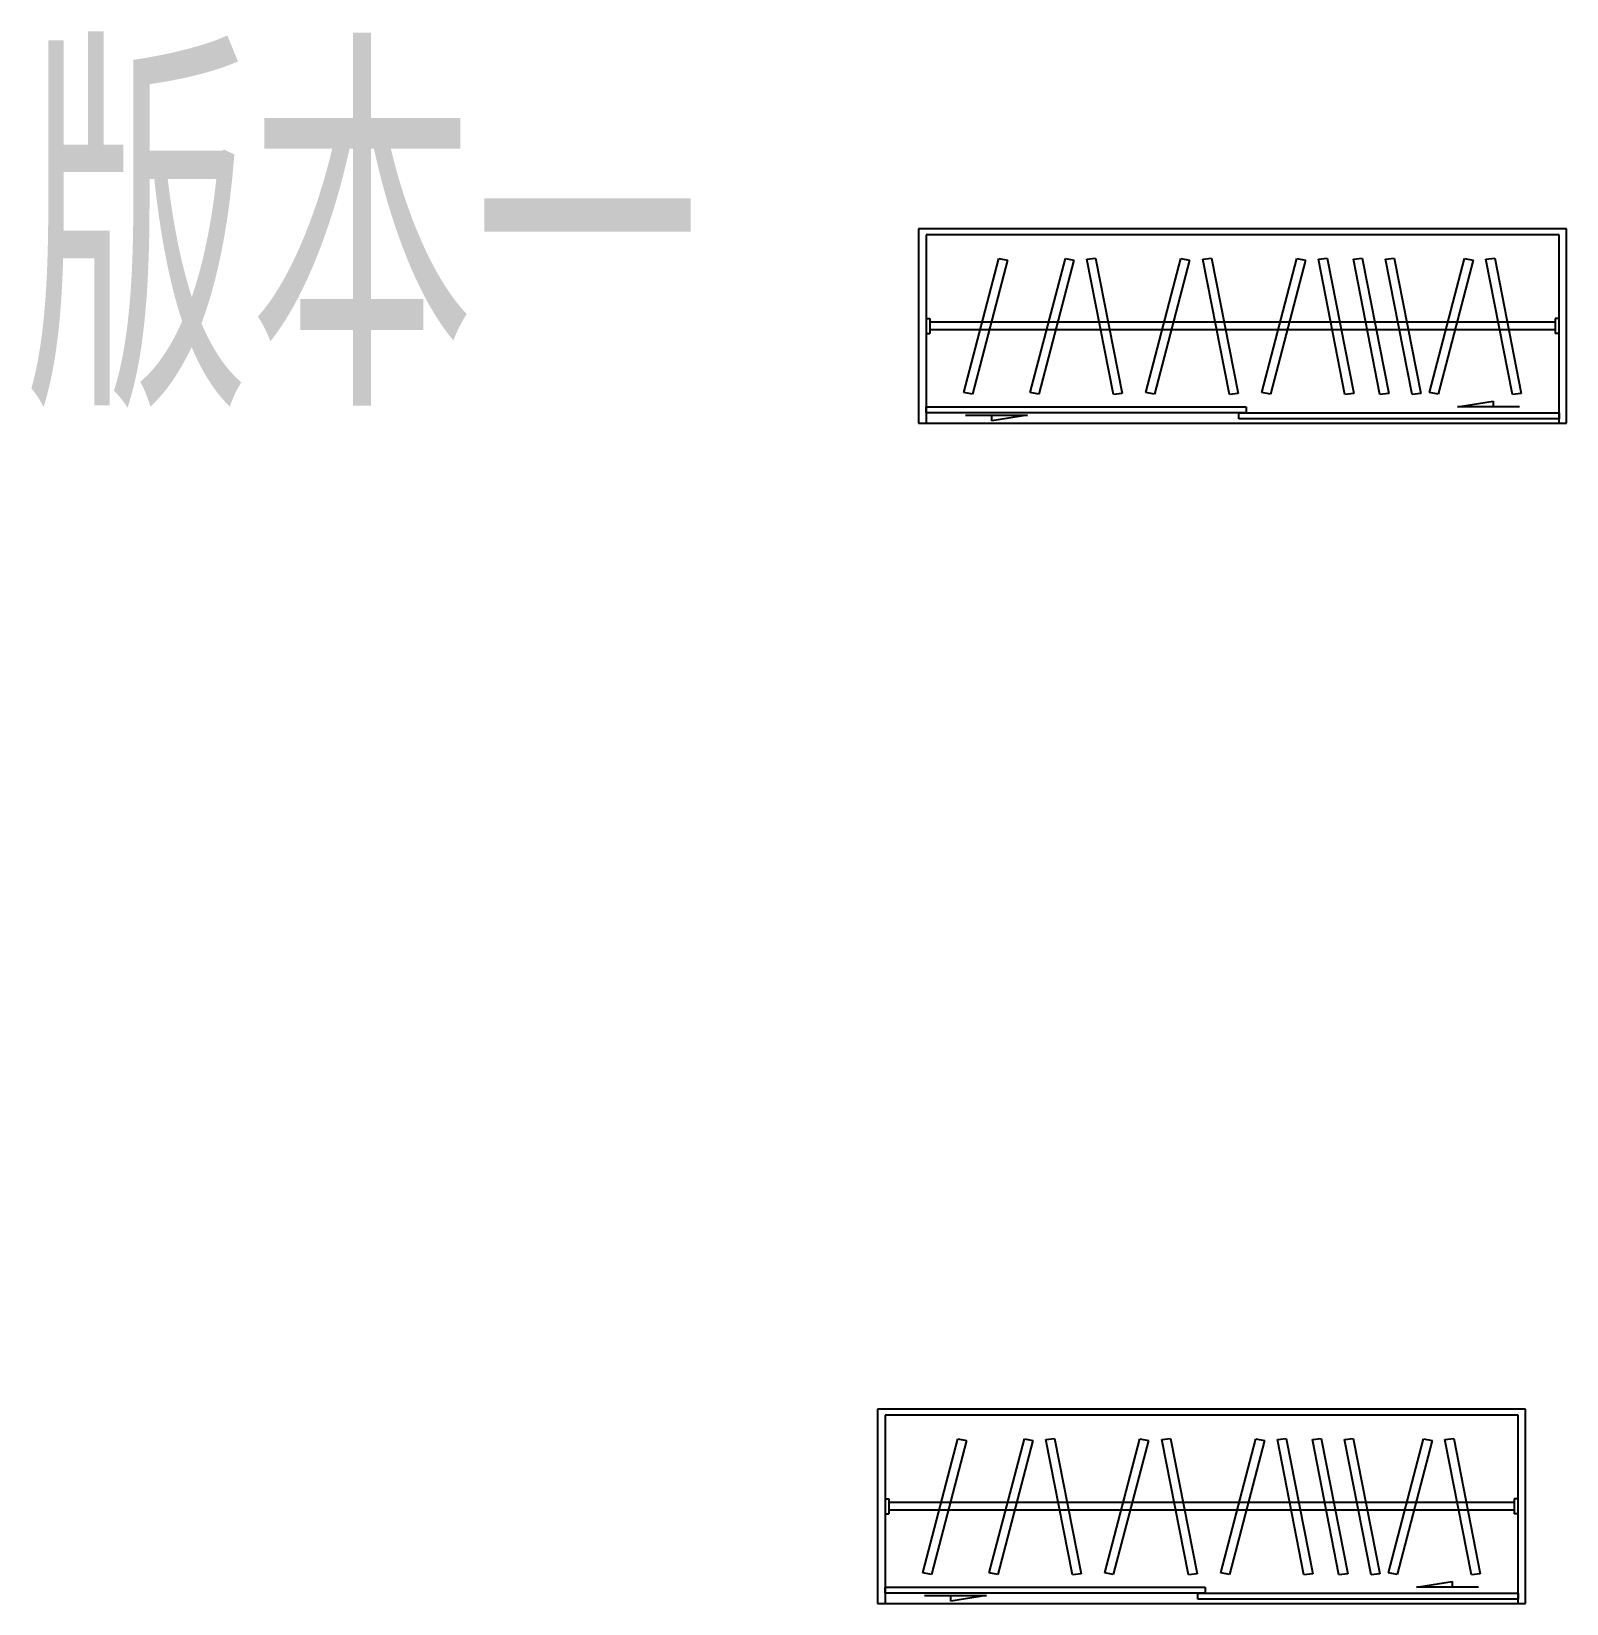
# Model space of a CAD drawing. Header units: millimetres. Extents: x -133666 to 880576, y -269375 to 86941.
# Drawn here: x -9724 to -4986, y -14610 to -9760 of the extents above; entities that cross this region are included whole.
import ezdxf

# ---------------------------------------------------------------- set-up
doc = ezdxf.new("R2010")
doc.units = ezdxf.units.MM
doc.header["$LTSCALE"] = 1000
doc.linetypes.add('DASH', pattern=[0.35, 0.25, -0.1])
doc.layers.get('0').update_dxf_attribs({"linetype": 'CONTINUOUS'})
doc.layers.add('A-FUR', color=8, linetype='CONTINUOUS')
doc.layers.add('PUB_TEXT', color=7, linetype='CONTINUOUS')
doc.styles.add('ZZ', font='tssdeng.shx', dxfattribs={"width": 0.7, "bigfont": 'tssdchn.shx'})

msp = doc.modelspace()

# ---------------------------------------------------------------- texts
at = {"layer": 'PUB_TEXT', "style": 'ZZ', "width": 0.7}
msp.add_text('版本一', height=1043.93, dxfattribs=at).set_placement((-9744.4, -10914.9))

# ---------------------------------------------------------------- blocks, each defined once
blk = doc.blocks.new('u5g')
at = {"color": 8, "linetype": 'DASH', "ltscale": 20}
for p, q in [((20, -300), (30, -300)), ((30, -300), (30, -350)), ((1695, -312.5), (30, -312.5)), ((1705, -300), (1695, -300)), ((1695, -300), (1695, -350)), ((20, -350), (30, -350)), ((1695, -337.5), (30, -337.5)), ((1705, -350), (1695, -350))]:
    blk.add_line(p, q, dxfattribs=at)
at = {"color": 8, "ltscale": 20}
for p, q in [((1434.9, -595), (1530, -576.1)), ((1530, -576.1), (1530, -595)), ((124.9, -623), (290.1, -623)), ((290.1, -623), (195, -641.9)), ((195, -641.9), (195, -623)), ((1600.1, -595), (1434.9, -595))]:
    blk.add_line(p, q, dxfattribs=at)
at = {"linetype": 'DASH', "ltscale": 20}
for points in [[(1725, 0), (0, 0), (0, -650), (1725, -650)], [(20, -595), (872.5, -595), (872.5, -615), (20, -615)], [(852.5, -615), (1705, -615), (1705, -635), (852.5, -635)]]:
    blk.add_lwpolyline(points, close=True, dxfattribs=at)
blk.add_lwpolyline([(1705, -650), (1705, -20), (20, -20), (20, -650)], dxfattribs=at)
at = {"color": 8, "linetype": 'DASH', "ltscale": 20}
for points in [[(120.6, -547.7), (214.1, -99.8), (237.1, -104.6), (143.5, -552.5)], [(297.3, -547.7), (390.9, -99.8), (413.8, -104.6), (320.3, -552.5)], [(518.6, -554.1), (447.8, -102.1), (471, -98.4), (541.8, -550.4)], [(604.7, -547.7), (698.2, -99.8), (721.2, -104.6), (627.7, -552.5)], [(827.7, -554.1), (756.9, -102.1), (780.1, -98.4), (850.9, -550.4)], [(913.8, -547.7), (1007.3, -99.8), (1030.3, -104.6), (936.8, -552.5)], [(1135.1, -554.1), (1064.3, -102.1), (1087.5, -98.4), (1158.3, -550.4)], [(1228.3, -554.1), (1157.5, -102.1), (1180.7, -98.4), (1251.5, -550.4)], [(1313.9, -554.1), (1243.1, -102.1), (1266.3, -98.4), (1337.1, -550.4)], [(1360, -547.7), (1453.5, -99.8), (1476.5, -104.6), (1383, -552.5)], [(1581.2, -554.1), (1510.4, -102.1), (1533.7, -98.4), (1604.4, -550.4)]]:
    blk.add_lwpolyline(points, close=True, dxfattribs=at)

# ---------------------------------------------------------------- linework, layer by layer
at = {"linetype": 'DASH', "ltscale": 20}
for p, q in [((-5112.5, -14009.8), (-7112.5, -14009.8)), ((-7112.5, -14009.8), (-7112.5, -14609.8)), ((-5112.5, -14609.8), (-5112.5, -14009.8)), ((-5135.7, -14028.3), (-7089.3, -14028.3)), ((-7089.3, -14028.3), (-7089.3, -14609.8)), ((-5135.7, -14609.8), (-5135.7, -14028.3)), ((-7089.3, -14559), (-6100.9, -14559)), ((-7089.3, -14577.5), (-7089.3, -14559)), ((-6100.9, -14577.5), (-7089.3, -14577.5)), ((-6124.1, -14577.5), (-5135.7, -14577.5)), ((-6124.1, -14596), (-6124.1, -14577.5)), ((-5135.7, -14596), (-6124.1, -14596)), ((-6100.9, -14559), (-6100.9, -14577.5)), ((-5135.7, -14577.5), (-5135.7, -14596)), ((-7112.5, -14609.8), (-5112.5, -14609.8))]:
    msp.add_line(p, q, dxfattribs=at)
at = {"color": 8, "linetype": 'DASH', "ltscale": 20}
for p, q in [((-6972.7, -14515.4), (-6864.3, -14102)), ((-6837.6, -14106.4), (-6946.1, -14519.8)), ((-6864.3, -14102), (-6837.6, -14106.4)), ((-6767.8, -14515.4), (-6659.3, -14102)), ((-6632.7, -14106.4), (-6741.1, -14519.8)), ((-6659.3, -14102), (-6632.7, -14106.4)), ((-6593.3, -14104), (-6566.4, -14100.7)), ((-6511.2, -14521.2), (-6593.3, -14104)), ((-6566.4, -14100.7), (-6484.3, -14517.9)), ((-6411.4, -14515.4), (-6303, -14102)), ((-6276.3, -14106.4), (-6384.8, -14519.8)), ((-6303, -14102), (-6276.3, -14106.4)), ((-6234.9, -14104), (-6208, -14100.7)), ((-6152.9, -14521.2), (-6234.9, -14104)), ((-6208, -14100.7), (-6126, -14517.9)), ((-6053, -14515.4), (-5944.6, -14102)), ((-5917.9, -14106.4), (-6026.4, -14519.8)), ((-5944.6, -14102), (-5917.9, -14106.4)), ((-5878.6, -14104), (-5851.7, -14100.7)), ((-5796.5, -14521.2), (-5878.6, -14104)), ((-5851.7, -14100.7), (-5769.6, -14517.9)), ((-5770.5, -14104), (-5743.6, -14100.7)), ((-5688.4, -14521.2), (-5770.5, -14104)), ((-5743.6, -14100.7), (-5661.5, -14517.9)), ((-5671.3, -14104), (-5644.4, -14100.7)), ((-5589.2, -14521.2), (-5671.3, -14104)), ((-5644.4, -14100.7), (-5562.3, -14517.9)), ((-5535.7, -14515.4), (-5427.3, -14102)), ((-5400.6, -14106.4), (-5509.1, -14519.8)), ((-5427.3, -14102), (-5400.6, -14106.4)), ((-5361.3, -14104), (-5334.4, -14100.7)), ((-5279.2, -14521.2), (-5361.3, -14104)), ((-5334.4, -14100.7), (-5252.3, -14517.9)), ((-7089.3, -14286.7), (-7077.7, -14286.7)), ((-7077.7, -14286.7), (-7077.7, -14332.9)), ((-5147.3, -14298.3), (-7077.7, -14298.3)), ((-5135.7, -14286.7), (-5147.3, -14286.7)), ((-5147.3, -14286.7), (-5147.3, -14332.9)), ((-7089.3, -14332.9), (-7077.7, -14332.9)), ((-5147.3, -14321.3), (-7077.7, -14321.3)), ((-5135.7, -14332.9), (-5147.3, -14332.9)), ((-6946.1, -14519.8), (-6972.7, -14515.4)), ((-6741.1, -14519.8), (-6767.8, -14515.4)), ((-6484.3, -14517.9), (-6511.2, -14521.2)), ((-6384.8, -14519.8), (-6411.4, -14515.4)), ((-6126, -14517.9), (-6152.9, -14521.2)), ((-6026.4, -14519.8), (-6053, -14515.4)), ((-5769.6, -14517.9), (-5796.5, -14521.2)), ((-5661.5, -14517.9), (-5688.4, -14521.2)), ((-5562.3, -14517.9), (-5589.2, -14521.2)), ((-5509.1, -14519.8), (-5535.7, -14515.4)), ((-5252.3, -14517.9), (-5279.2, -14521.2))]:
    msp.add_line(p, q, dxfattribs=at)
at = {"color": 8, "ltscale": 20}
for p, q in [((-5448.9, -14559), (-5338.7, -14541.6)), ((-5338.7, -14541.6), (-5338.7, -14559)), ((-6967.6, -14584.9), (-6776.1, -14584.9)), ((-6776.1, -14584.9), (-6886.4, -14602.3)), ((-6886.4, -14602.3), (-6886.4, -14584.9)), ((-5257.4, -14559), (-5448.9, -14559))]:
    msp.add_line(p, q, dxfattribs=at)

# ---------------------------------------------------------------- block references
at = {"layer": 'A-FUR', "xscale": 1.159400000004098, "yscale": 0.9230999999854248}
msp.add_blockref('u5g', (-6986, -10368.7), dxfattribs=at)

msp.set_redraw_order([(e.dxf.handle, doc.entitydb.next_handle()) for e in msp.query("TEXT MTEXT ATTDEF DIMENSION ARC_DIMENSION")])  # texts and dimensions are drawn at this point

doc.saveas('drawing.dxf')
